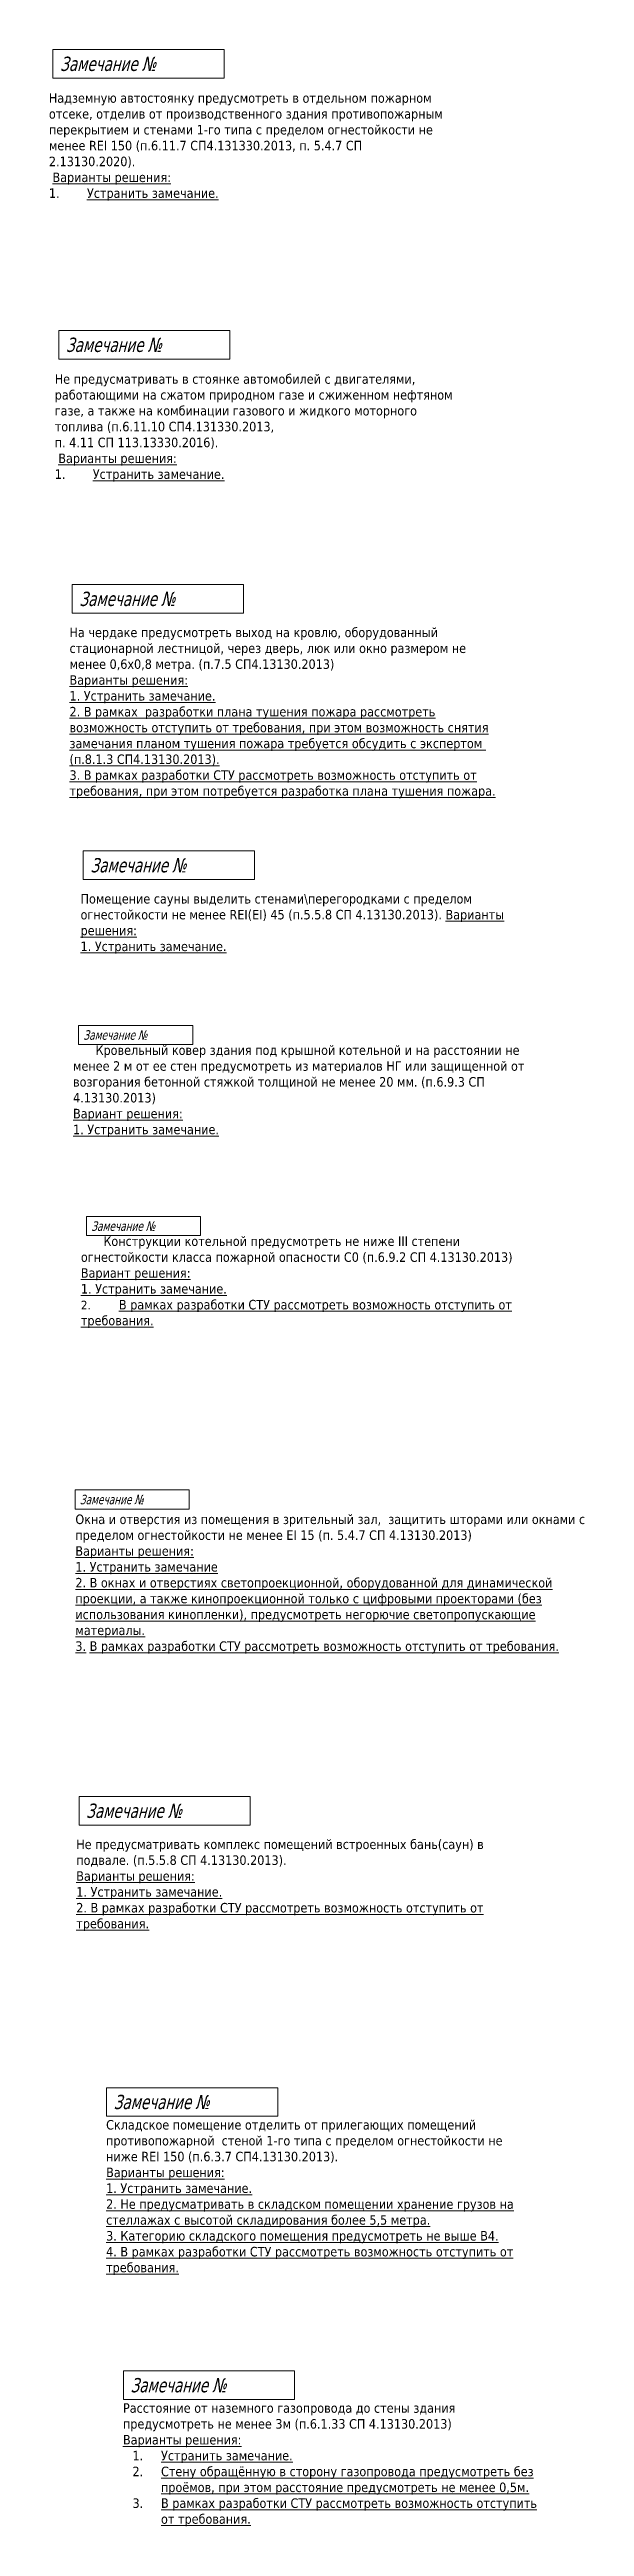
# Model space of a CAD drawing. Header units: millimetres. Extents: x -204396 to 1997851, y -2958255 to 237418.
# Drawn here: x 387264 to 421015, y -1246324 to -1090066 of the extents above; entities that cross this region are included whole.
import ezdxf

# ---------------------------------------------------------------- set-up
doc = ezdxf.new("R2010")
doc.units = ezdxf.units.MM
doc.layers.add('экспертиза', color=1, linetype='Continuous', lineweight=0)
doc.styles.add('ЭКСПЕРТИЗА', font='tahoma.ttf')

msp = doc.modelspace()

# ---------------------------------------------------------------- texts
at = {"layer": 'экспертиза', "lineweight": 0, "style": 'ЭКСПЕРТИЗА', "oblique": 14.99998, "width": 0.8}
for p in [(387932, -1091416), (388299, -1109142), (389146, -1125170), (389845, -1141974), (389574, -1201624), (391308, -1219995), (392372, -1237861)]:
    msp.add_text('Замечание №', height=900, dxfattribs=at).set_placement(p)
at = {"layer": 'экспертиза', "ltscale": 777, "style": 'ЭКСПЕРТИЗА', "oblique": 14.99998, "width": 0.8}
for s, p in [('Замечание № ', (389401, -1152534)), ('Замечание №', (389897, -1164589)), ('Замечание №', (389176, -1181838))]:
    msp.add_text(s, height=600, dxfattribs=at).set_placement(p)
at = {"layer": 'экспертиза', "lineweight": 0, "ltscale": 100, "char_height": 600, "attachment_point": 1, "style": 'ЭКСПЕРТИЗА'}
for s, insert, width in [('Надземную автостоянку предусмотреть в отдельном пожарном отсеке, отделив от производственного здания противопожарным перекрытием и стенами 1-го типа с пределом огнестойкости не менее REI 150 (п.6.11.7 СП4.131330.2013, п. 5.4.7 СП 2.13130.2020).\\P {\\L\\C6;Варианты решения:\\P\\l1.^I\\LУстранить замечание.}', (387225, -1092823), 25338.67), ('Не предусматривать в стоянке автомобилей с двигателями,\\Pработающими на сжатом природном газе и сжиженном нефтяном газе, а также на комбинации газового и жидкого моторного топлива (п.6.11.10 СП4.131330.2013, \\P{\\C2;п. 4.11 СП 113.13330.2016}).\\P {\\L\\C6;Варианты решения:\\P\\l1.^I\\LУстранить замечание.}', (387593, -1110550), 25338.67), ('\\pi1420.002;Кровельный ковер здания под крышной котельной и на расстоянии не менее 2 м от ее стен предусмотреть из материалов НГ или защищенной от возгорания бетонной стяжкой толщиной не менее 20 мм. {\\A1;(п.6.9.3 СП 4.13130.2013)\\P\\pi0;\\H0.99999x;\\L\\C6;Вариант решения:\\P1. Устранить замечание.}', (388747, -1152890), 29497.18), ('\\pi1420.002;Конструкции котельной предусмотреть не ниже III степени огнестойкости класса пожарной опасности С0 {\\A1;(п.6.9.2 СП 4.13130.2013)\\P\\pi0;\\L\\C6;Вариант решения:\\P1. Устранить замечание.\\P\\A0;\\H0.91667x;\\l2.^I\\H1.0909x;\\LВ рамках разработки СТУ рассмотреть возможность отступить от требования. }', (389243, -1164944), 29497.18), ('Окна и отверстия из помещения в зрительный зал,  защитить шторами или окнами с пределом огнестойкости не менее EI 15 (п. 5.4.7 СП 4.13130.2013)\\P{\\A1;\\L\\C6;Варианты решения:\\P1. Устранить замечание\\P2. \\A0;В окнах и отверстиях светопроекционной, оборудованной для динамической проекции, а также кинопроекционной только с цифровыми проекторами (без использования кинопленки), предусмотреть негорючие светопропускающие материалы.\\P\\A1;3\\A0;.\\l \\LВ рамках разработки СТУ рассмотреть возможность отступить от требования.}', (388895, -1182485), 32844.9), ('\\pt4800;Складское помещение отделить от прилегающих помещений противопожарной  стеной 1-го типа с пределом огнестойкости не ниже REI 150 (п.6.3.7 СП4.13130.2013).\\P\\ptz;{\\L\\C6;Варианты решения:\\P1. Устранить замечание.\\P2. Не предусматривать в складском помещении хранение грузов на стеллажах с высотой складирования более 5,5 метра.\\P3. Категорию складского помещения предусмотреть не выше В4.\\P\\pt4800;4. В рамках разработки СТУ рассмотреть возможность отступить от требования. }', (390834, -1220685), 26836.95), ('Расстояние от наземного газопровода до стены здания предусмотреть не менее 3м (п.6.1.33 СП 4.13130.2013)\\P{\\L\\C6;Варианты решения:\\P\\pi-1800,l2400,t2400;\\l1.^I\\LУстранить замечание.\\P\\l2.^I\\LСтену обращённую в сторону газопровода предусмотреть без проёмов, при этом расстояние предусмотреть не менее 0,5м.\\P\\l3.^I\\LВ рамках разработки СТУ рассмотреть возможность отступить от требования. }', (391898, -1238551), 26836.95)]:
    msp.add_mtext(s, dxfattribs=dict(at, insert=insert, width=width))
at = {"layer": 'экспертиза', "lineweight": 0, "transparency": 33554687, "char_height": 600, "width": 27214.38, "attachment_point": 1, "style": 'ЭКСПЕРТИЗА'}
for s, insert in [('На чердаке предусмотреть выход на кровлю, оборудованный стационарной лестницой, через дверь, люк или окно размером не менее 0,6x0,8 метра. (п.7.5 СП4.13130.2013)\\P{\\L\\C6;Варианты решения: \\P1. Устранить замечание.\\P2. В рамках  разработки плана тушения пожара рассмотреть возможность отступить от требования, при этом возможность снятия замечания планом тушения пожара требуется обсудить с экспертом  (п.8.1.3 СП4.13130.2013).\\P3. В рамках разработки СТУ рассмотреть возможность отступить от требования, при этом потребуется разработка плана тушения пожара.}', (388524, -1126535)), ('Помещение сауны выделить стенами\\\\перегородками с пределом огнестойкости не менее REI(EI) 45 (п.5.5.8 СП 4.13130.2013). {\\L\\C6;Варианты решения: \\P1. Устранить замечание.}', (389223, -1143339)), ('Не предусматривать комплекс помещений встроенных бань(саун) в подвале. (п.5.5.8 СП 4.13130.2013). \\P{\\L\\C6;Варианты решения: \\P1. Устранить замечание.\\P2. \\H1x;В рамках разработки СТУ рассмотреть возможность отступить от требования. }', (388952, -1202989))]:
    msp.add_mtext(s, dxfattribs=dict(at, insert=insert))

# ---------------------------------------------------------------- linework, layer by layer
at = {"layer": 'экспертиза', "lineweight": 0}
for points in [[(387482, -1090066), (398282, -1090066), (398282, -1091866), (387482, -1091866), (387482, -1090066)], [(387849, -1107792), (398649, -1107792), (398649, -1109592), (387849, -1109592), (387849, -1107792)], [(388696, -1123820), (399496, -1123820), (399496, -1125620), (388696, -1125620), (388696, -1123820)], [(389395, -1140624), (400195, -1140624), (400195, -1142424), (389395, -1142424), (389395, -1140624)], [(389124, -1200274), (399924, -1200274), (399924, -1202074), (389124, -1202074), (389124, -1200274)], [(390858, -1218645), (401658, -1218645), (401658, -1220445), (390858, -1220445), (390858, -1218645)], [(391922, -1236511), (402722, -1236511), (402722, -1238311), (391922, -1238311), (391922, -1236511)]]:
    msp.add_lwpolyline(points, dxfattribs=at)
at = {"layer": 'экспертиза', "ltscale": 777}
for points in [[(389101, -1151634), (396301, -1151634), (396301, -1152834), (389101, -1152834), (389101, -1151634)], [(389597, -1163689), (396797, -1163689), (396797, -1164889), (389597, -1164889), (389597, -1163689)], [(388876, -1180938), (396076, -1180938), (396076, -1182138), (388876, -1182138), (388876, -1180938)]]:
    msp.add_lwpolyline(points, dxfattribs=at)

msp.set_redraw_order([(e.dxf.handle, doc.entitydb.next_handle()) for e in msp.query("TEXT MTEXT ATTDEF DIMENSION ARC_DIMENSION")])  # texts and dimensions are drawn at this point

doc.saveas('drawing.dxf')
